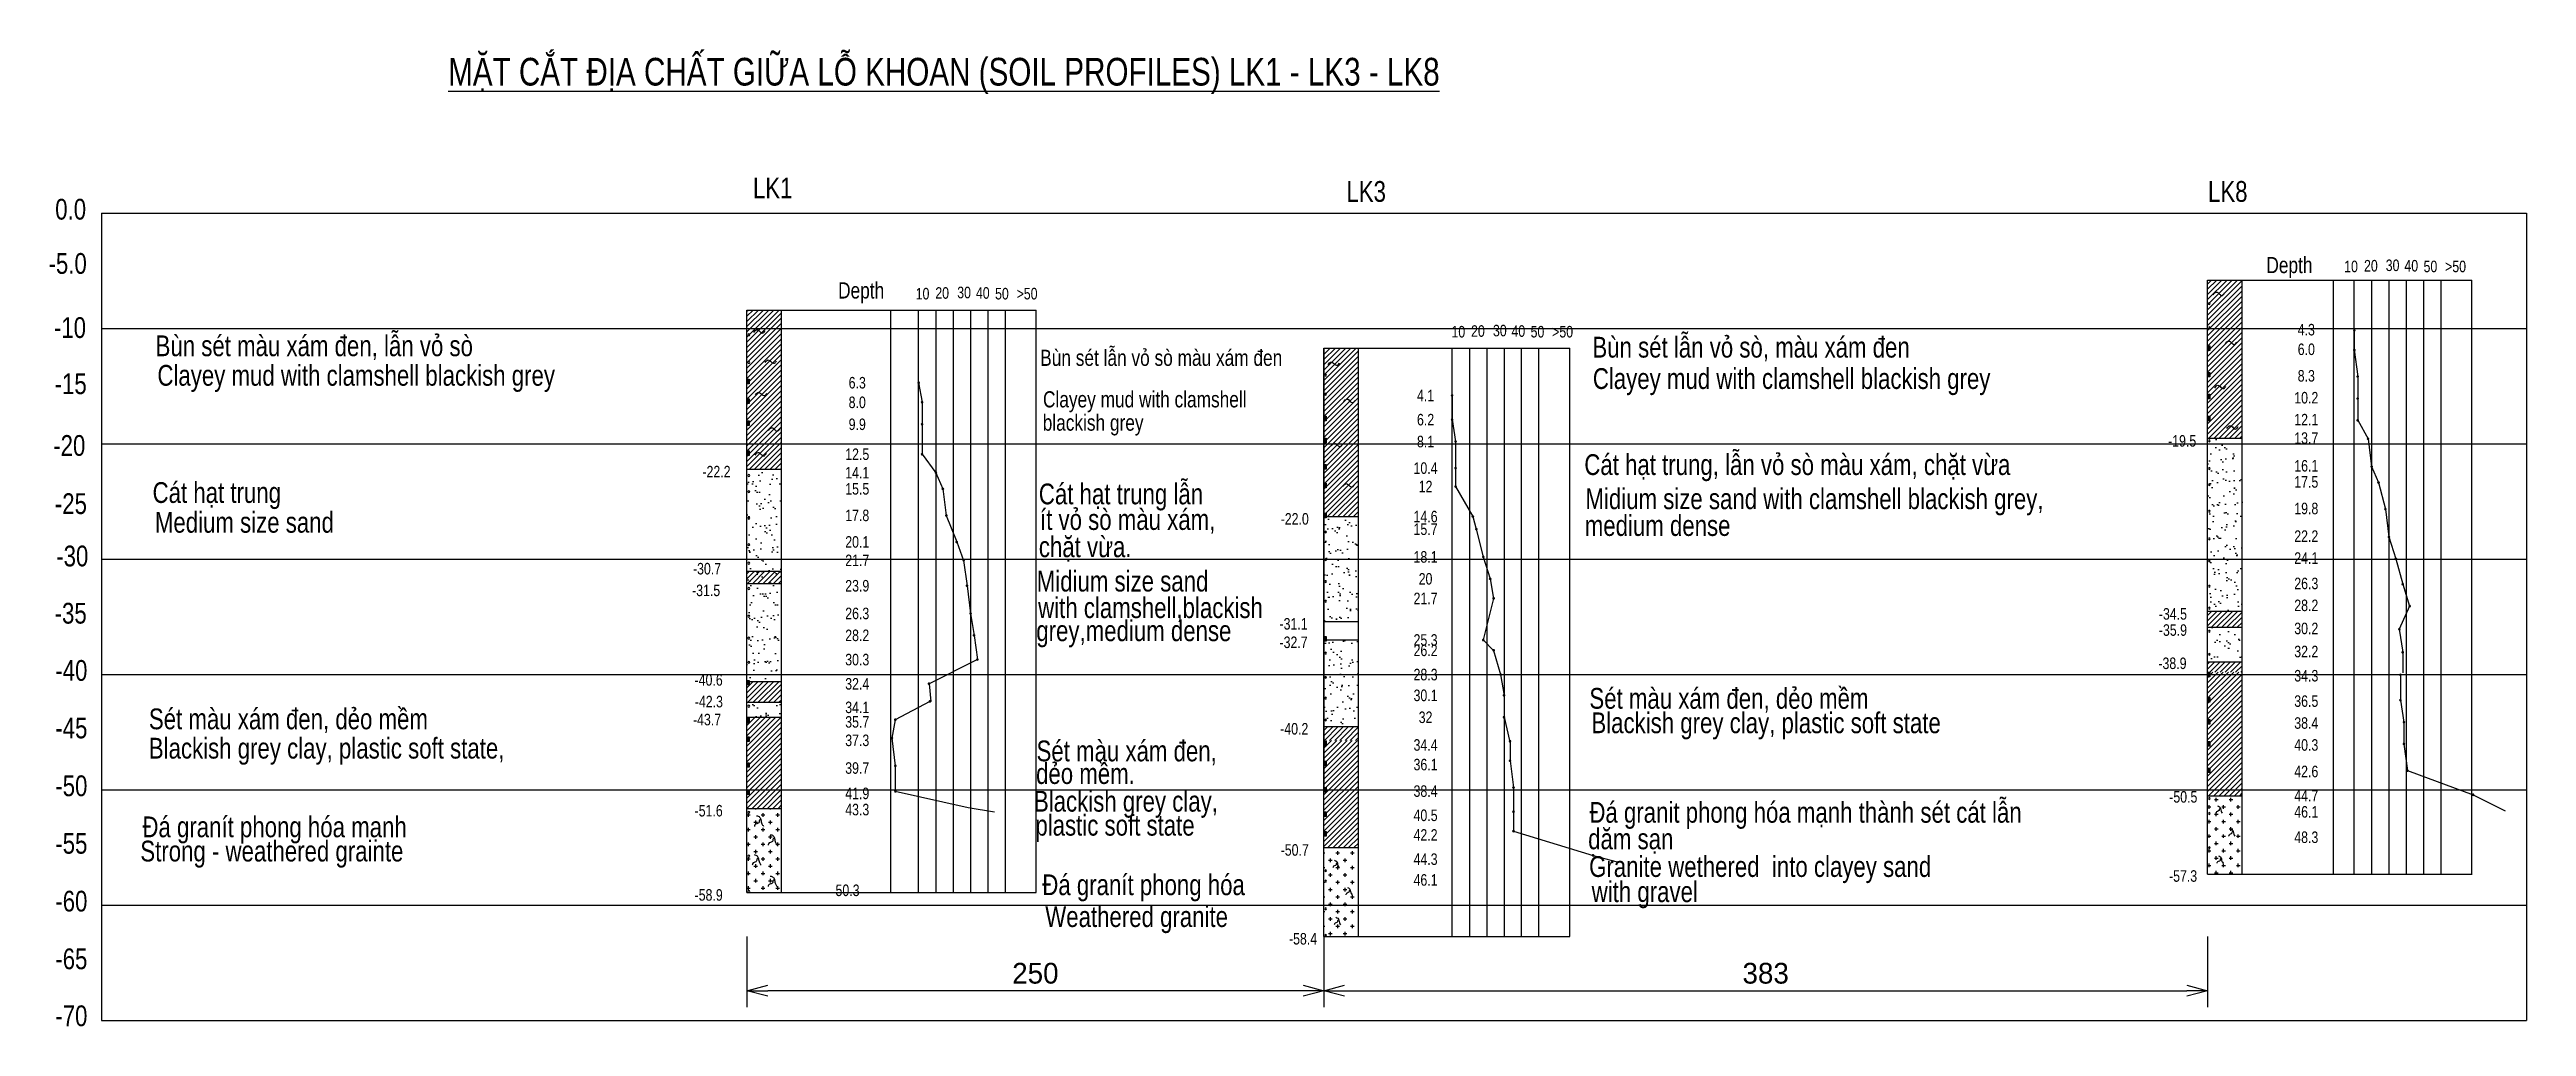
# Model space of a CAD drawing. Header units: millimetres. Extents: x -460 to 3871, y -2191 to 1614.
# Drawn here: x 399 to 1473, y -77 to 346 of the extents above; entities that cross this region are included whole.
import ezdxf
from ezdxf.enums import TextEntityAlignment as Align

# ---------------------------------------------------------------- set-up
doc = ezdxf.new("R2010")
doc.units = ezdxf.units.MM
for name, color, linetype in [('03_Dimension line', 4, 'Continuous'), ('ANN-SMTEXT', 4, 'Continuous'), ('HATCH', 8, 'Continuous'), ('Layer1', 7, 'Continuous'), ('Layer3', 7, 'Continuous'), ('Layer4', 7, 'Continuous'), ('Layer5', 7, 'Continuous'), ('LEGEND', 7, 'Continuous'), ('Lenses', 7, 'Continuous')]:
    doc.layers.add(name, color=color, linetype=linetype)
doc.layers.add('SPT Lines', color=7, linetype='Continuous', lineweight=30)
doc.styles.add('Kich Thuoc', font='vn_vni.shx')
doc.styles.add('vn_vni', font='vn_vni.shx', dxfattribs={"width": 0.8})
doc.dimstyles.new('D500', dxfattribs={"dimscale": 6, "dimtxt": 1.5, "dimasz": 1.5, "dimexe": 1.2, "dimexo": 0, "dimgap": 0.5, "dimtad": 1, "dimdec": 0, "dimzin": 0, "dimdsep": 46, "dimtxsty": 'Kich Thuoc', "dimblk": 'OPEN30', "dimcen": 0.09, "dimclrd": 256, "dimclre": 256, "dimclrt": 256, "dimadec": 0, "dimazin": 0, "dimtfac": 1, "dimtdec": 0, "dimtmove": 0, "dimatfit": 3, "dimldrblk": 'OPEN30', "dimfxl": 1, "dimtolj": 1, "dimtzin": 0, "dimarcsym": 0})
pattern_1 = [(45, (0, -6.5858), (-1.122532, 1.122532), [])]
pattern_2 = [(45, (650.715, 43.137), (-1.122532, 1.122532), [])]
pattern_3 = [(45, (80.1988, -6.5858), (-1.122532, 1.122532), [])]

msp = doc.modelspace()

# ---------------------------------------------------------------- texts
at = {"layer": 'ANN-SMTEXT', "color": 4, "style": 'vn_vni', "width": 0.8}
msp.add_text('%%UMAËT CAÉT ÑÒA CHAÁT GIÖÕA LOÃ KHOAN (SOIL PROFILES) LK1 - LK3 - LK8', height=12, dxfattribs=at).set_placement((572.2, 330.4))
at = {"layer": 'Layer1', "color": 4, "style": 'vn_vni', "width": 0.8}
for s, p in [('LK1', (704.3, 281.5)), ('LK3', (961.5, 280)), ('LK8', (1334.9, 280))]:
    msp.add_text(s, height=9, dxfattribs=at).set_placement(p)
at = {"layer": 'LEGEND', "color": 4, "style": 'vn_vni', "width": 0.8}
for s, height, p in [('0.0', 9, (408.6, 276.8)), ('-5.0', 9, (407.3, 253.3)), ('-10', 9, (408.3, 225.5)), ('-15', 9, (408.6, 201.1)), ('-20', 9, (408, 174.4)), ('-19.5', 5, (1323.7, 176.4)), ('-22.2', 5, (688.5, 163.1)), ('-25', 9, (408.7, 149.2)), ('-22.0', 5, (939.1, 142.6)), ('-30', 9, (409.3, 126.5)), ('-30.7', 5, (684.4, 121)), ('-31.5', 5, (684, 111.6)), ('-35', 9, (408.6, 101.7)), ('-31.1', 5, (938.6, 97.1)), ('-34.5', 5, (1319.7, 101.4)), ('-35.9', 5, (1319.7, 94.4)), ('-32.7', 5, (938.6, 89.1)), ('-40', 9, (408.9, 76.9)), ('-40.6', 5, (685.1, 72.8)), ('-38.9', 5, (1319.5, 80)), ('-42.3', 5, (685.2, 63.4)), ('-45', 9, (408.9, 51.9)), ('-43.7', 5, (684.4, 55.6)), ('-40.2', 5, (938.9, 51.6)), ('-50', 9, (408.9, 26.9)), ('-50.5', 5, (1324.2, 22.1)), ('-51.6', 5, (685.1, 16.1)), ('-55', 9, (408.9, 1.9)), ('-50.7', 5, (939.1, -0.9)), ('-57.3', 5, (1324.1, -12.2)), ('-60', 9, (408.9, -23.1)), ('-58.9', 5, (685.1, -20.4)), ('-58.4', 5, (942.7, -39.4)), ('-65', 9, (408.9, -48.1)), ('-70', 9, (408.9, -72.8))]:
    msp.add_text(s, height=height, dxfattribs=at).set_placement(p, align=Align.MIDDLE)
for s, height, p in [('Depth', 7, (1360.2, 249.1)), ('Depth', 7, (741.2, 238.1)), ('Buøn seùt maøu xaùm ñen, laãn voû soø', 9, (445.4, 213.1)), ('Buøn seùt laãn voû soø maøu xaùm ñen', 7, (828.8, 208.9)), ('Buøn seùt laãn voû soø, maøu xaùm ñen', 9, (1068.1, 212.5)), ('Clayey mud with clamshell blackish grey ', 9, (446.2, 200.3)), ('Clayey mud with clamshell blackish grey ', 9, (1068.3, 198.9)), ('Clayey mud with clamshell ', 7, (830, 190.9)), (' blackish grey ', 7, (827.8, 180.8)), ('Caùt haït trung, laãn voû soø maøu xaùm, chaët vöøa', 9, (1064.6, 161.6)), ('Caùt haït trung', 9, (444.1, 149.5)), ('Caùt haït trung laãn', 9, (828.2, 148.9)), ('Midium size sand with clamshell blackish grey,  ', 9, (1065.1, 146.8)), ('Medium size sand', 9, (445.1, 136.6)), ('ít voû soø maøu xaùm,', 9, (828.7, 137.8)), ('medium dense', 9, (1064.8, 135.2)), ('chaët vöøa.', 9, (828.2, 126)), ('Midium size sand  ', 9, (827.3, 111.1)), ('with clamshell,blackish ', 9, (827.9, 99.6)), ('grey,medium dense ', 9, (827.1, 89.6)), ('Seùt maøu xaùm ñen, deûo meàm', 9, (1066.8, 60.3)), ('Seùt maøu xaùm ñen, deûo meàm', 9, (442.5, 51.4)), (' Blackish grey clay, plastic soft state', 9, (1065, 49.7)), (' Blackish grey clay, plastic soft state,', 9, (439.8, 38.7)), ('Seùt maøu xaùm ñen,', 9, (827.2, 37.5)), ('deûo meàm.', 9, (827, 27.7)), (' Blackish grey clay,', 9, (823.4, 15.7)), ('Ñaù granit phong hoùa maïnh thaønh seùt caùt laãn', 9, (1066.8, 10.9)), ('Ñaù granít phong hoùa maïnh', 9, (439.7, 4.6)), ('plastic soft state', 9, (826.7, 5.3)), ('Strong - weathered grainte ', 9, (438.8, -5.9)), (' daêm saïn', 9, (1063.6, -0.6)), ('Granite wethered  into clayey sand ', 9, (1066.7, -12.6)), ('Ñaù granít phong hoùa ', 9, (829.7, -20.5)), ('with gravel', 9, (1067.8, -23.5)), (' Weathered granite ', 9, (828.3, -34.3))]:
    msp.add_text(s, height=height, dxfattribs=at).set_placement(p)
for s, p in [('10', (1396.9, 252)), ('20', (1405.5, 252.3)), ('30', (1414.9, 252.5)), ('40', (1423, 252.3)), ('50', (1431.3, 252)), ('>50', (1442.2, 252)), ('10', (777.8, 240.2)), ('20', (786.3, 240.5)), ('30', (795.8, 240.7)), ('40', (803.9, 240.5)), ('50', (812.2, 240.2)), ('>50', (823.1, 240.2)), ('10', (1010, 223.7)), ('20', (1018.5, 224)), ('30', (1028, 224.2)), ('40', (1036, 224)), ('50', (1044.3, 223.7)), ('>50', (1055.2, 223.7)), ('4.3', (1377.5, 224.6)), ('6.0', (1377.5, 216.1)), ('6.3', (749.5, 201.6)), ('8.3', (1377.5, 204.6)), ('8.0', (749.5, 193.1)), ('4.1', (995.8, 196.1)), ('10.2', (1377.5, 195.1)), ('9.9', (749.5, 183.6)), ('6.2', (995.8, 185.6)), ('12.1', (1377.5, 185.6)), ('12.5', (749.5, 170.6)), ('8.1', (995.8, 176.1)), ('13.7', (1377.5, 177.6)), ('14.1', (749.5, 162.6)), ('10.4', (995.8, 164.6)), ('16.1', (1377.5, 165.6)), ('17.5', (1377.5, 158.6)), ('15.5', (749.5, 155.6)), ('12', (995.8, 156.6)), ('17.8', (749.5, 144.1)), ('14.6', (995.8, 143.6)), ('15.7', (995.8, 138.1)), ('19.8', (1377.5, 147.1)), ('20.1', (749.5, 132.6)), ('22.2', (1377.5, 135.1)), ('21.7', (749.5, 124.6)), ('18.1', (995.8, 126.1)), ('20', (995.8, 116.6)), ('24.1', (1377.5, 125.6)), ('23.9', (749.5, 113.6)), ('21.7', (995.8, 108.1)), ('26.3', (1377.5, 114.6)), ('28.2', (1377.5, 105.1)), ('26.3', (749.5, 101.6)), ('30.2', (1377.5, 95.1)), ('28.2', (749.5, 92.1)), ('25.3', (995.8, 90.1)), ('26.2', (995.8, 85.6)), ('32.2', (1377.5, 85.1)), ('30.3', (749.5, 81.6)), ('28.3', (995.8, 75.1)), ('34.3', (1377.5, 74.6)), ('32.4', (749.5, 71.1)), ('30.1', (995.8, 66.1)), ('36.5', (1377.5, 63.6)), ('34.1', (749.5, 60.9)), ('35.7', (749.5, 54.6)), ('32', (995.8, 56.6)), ('38.4', (1377.5, 54.1)), ('37.3', (749.5, 46.6)), ('34.4', (995.8, 44.6)), ('40.3', (1377.5, 44.6)), ('39.7', (749.5, 34.6)), ('36.1', (995.8, 36.1)), ('42.6', (1377.5, 33.1)), ('41.9', (749.5, 23.6)), ('38.4', (995.8, 24.6)), ('44.7', (1377.5, 22.6)), ('43.3', (749.5, 16.6)), ('40.5', (995.8, 14.1)), ('46.1', (1377.5, 15.6)), ('42.2', (995.8, 5.6)), ('48.3', (1377.5, 4.6)), ('44.3', (995.8, -4.9)), ('50.3', (745.3, -18.4)), ('46.1', (995.8, -13.9))]:
    msp.add_text(s, height=5, dxfattribs=at).set_placement(p, align=Align.MIDDLE_CENTER)

# ---------------------------------------------------------------- blocks, each defined once
blk = doc.blocks.new('Mud')
at = {"layer": 'Layer1'}
blk.add_open_spline([(-2.5, -0.5), (-2.3, -0.2), (-2, 0.3), (-1.2, 0.8), (-0.4, 0.4), (0.1, -0.1), (0.7, -0.7), (1.5, -0.9), (2, -0.3), (2.3, 0.1), (2.4, 0.3)], degree=3, knots=[0, 0, 0, 0, 1.010535, 1.796684, 2.438777, 3.51977, 4.07449, 5.00931, 5.585625, 6.332998, 6.332998, 6.332998, 6.332998], dxfattribs=at)
blk = doc.blocks.new('WeaSym')
at = {"layer": 'Layer5'}
for points, knots in [([(0.3, 0.4), (0.2, 0.4), (0.1, 0.3), (-0.1, 0.2), (-0.3, -0.1), (-0.2, -0.6), (-1, -0.9), (-1.6, -1.2), (-1.6, -1.6), (-1.7, -1.7)], [0, 0, 0, 0, 0.248602, 0.391484, 0.732345, 1.135543, 1.988104, 2.650597, 3.069283, 3.069283, 3.069283, 3.069283]), ([(-1, 1.5), (-0.7, 1.4), (-0.1, 1.2), (0.4, 0.2), (0.4, -0.8), (0.9, -1.4), (1.1, -1.7)], [0, 0, 0, 0, 0.980013, 1.868212, 3.088691, 4.043605, 4.043605, 4.043605, 4.043605])]:
    blk.add_open_spline(points, degree=3, knots=knots, dxfattribs=at)
blk = doc.blocks.new('_Open30')
at = {"color": 0, "linetype": 'ByBlock', "lineweight": -2}
for p, q in [((-1, 0.27), (0, 0)), ((0, 0), (-1, -0.27)), ((0, 0), (-1, 0))]:
    blk.add_line(p, q, dxfattribs=at)
blk = doc.blocks.new('*D10')
at = {"layer": '03_Dimension line', "lineweight": -2, "transparency": 16777216}
for p, q in [((701.7, -38.4), (701.7, -69.1)), ((951.7, -38.4), (951.7, -69.1)), ((942.7, -61.9), (710.7, -61.9))]:
    blk.add_line(p, q, dxfattribs=at)
at = {"layer": 'DEFPOINTS', "color": 0, "transparency": 16777216}
for p in [(701.7, -38.4), (951.7, -38.4), (701.7, -61.9)]:
    blk.add_point(p, dxfattribs=at)
at = {"layer": '03_Dimension line', "lineweight": -2, "transparency": 16777216, "xscale": 9, "yscale": 9, "zscale": 9, "rotation": 180}
blk.add_blockref('_Open30', (701.7, -61.9), dxfattribs=at)
at = {"layer": '03_Dimension line', "lineweight": -2, "transparency": 16777216, "xscale": 9, "yscale": 9, "zscale": 9}
blk.add_blockref('_Open30', (951.7, -61.9), dxfattribs=at)
at = {"layer": '03_Dimension line', "transparency": 16777216, "insert": (826.7, -54.4), "char_height": 9, "attachment_point": 5, "style": 'Kich Thuoc'}
blk.add_mtext('\\A1;250', dxfattribs=at)
blk = doc.blocks.new('*D11')
at = {"layer": '03_Dimension line', "lineweight": -2, "transparency": 16777216}
for p, q in [((951.7, -38.4), (951.7, -69.1)), ((1334.7, -38.4), (1334.7, -69.1)), ((960.7, -61.9), (1325.7, -61.9))]:
    blk.add_line(p, q, dxfattribs=at)
at = {"layer": 'DEFPOINTS', "color": 0, "transparency": 16777216}
for p in [(951.7, -38.4), (1334.7, -38.4), (1334.7, -61.9)]:
    blk.add_point(p, dxfattribs=at)
at = {"layer": '03_Dimension line', "lineweight": -2, "transparency": 16777216, "xscale": 9, "yscale": 9, "zscale": 9, "rotation": 180}
blk.add_blockref('_Open30', (951.7, -61.9), dxfattribs=at)
at = {"layer": '03_Dimension line', "lineweight": -2, "transparency": 16777216, "xscale": 9, "yscale": 9, "zscale": 9}
blk.add_blockref('_Open30', (1334.7, -61.9), dxfattribs=at)
at = {"layer": '03_Dimension line', "transparency": 16777216, "insert": (1143.2, -54.4), "char_height": 9, "attachment_point": 5, "style": 'Kich Thuoc'}
blk.add_mtext('\\A1;383', dxfattribs=at)

# ---------------------------------------------------------------- dimensions: what is measured, and where the dimension line sits
at = {"layer": '03_Dimension line', "color": 4}
for base, p2, picture, middle in [((701.7, -61.9), (701.7, -38.4), '*D10', (826.7, -54.4)), ((1334.7, -61.9), (1334.7, -38.4), '*D11', (1143.2, -54.4))]:
    dim = msp.add_linear_dim(base=base, p1=(951.7, -38.4), p2=p2, dimstyle='D500', dxfattribs=at)
    dim.commit()
    dim.dimension.update_dxf_attribs({"geometry": picture, "text_midpoint": middle})

# ---------------------------------------------------------------- hatches: boundary and pattern name
at = {"layer": 'HATCH'}
h = msp.add_hatch(dxfattribs=at)
h.set_pattern_fill('ANSI31', color=256, scale=0.5, style=0)
h.set_pattern_definition(pattern_3)
h.paths.add_polyline_path([(1349.7, 246.1), (1334.7, 246.1), (1334.7, 224.6), (1349.7, 224.6)])
h.paths.add_polyline_path([(1349.7, 224.6), (1334.7, 224.6), (1334.7, 217.6), (1335.7, 217.6), (1335.7, 215.6), (1334.7, 215.6), (1334.7, 206.1), (1335.7, 206.1), (1335.7, 204.1), (1334.7, 204.1), (1334.7, 196.6), (1335.7, 196.6), (1335.7, 194.6), (1334.7, 194.6), (1334.7, 187.1), (1335.7, 187.1), (1335.7, 185.1), (1334.7, 185.1), (1334.7, 177.6), (1349.7, 177.6)])
h = msp.add_hatch(dxfattribs=at)
h.set_pattern_fill('ANSI31', color=256, scale=0.5, style=0)
h.set_pattern_definition(pattern_1)
h.paths.add_polyline_path([(716.7, 233.1), (701.7, 233.1), (701.7, 204.1), (716.7, 204.1)])
h.paths.add_polyline_path([(716.7, 204.1), (701.7, 204.1), (701.7, 203.1), (702.7, 203.1), (702.7, 201.1), (701.7, 201.1), (701.7, 194.6), (702.7, 194.6), (702.7, 192.6), (701.7, 192.6), (701.7, 185.1), (702.7, 185.1), (702.7, 183.1), (701.7, 183.1), (701.7, 172.1), (702.7, 172.1), (702.7, 170.1), (701.7, 170.1), (701.7, 164.1), (716.7, 164.1)])
h = msp.add_hatch(dxfattribs=at)
h.set_pattern_fill('ANSI31', color=256, scale=0.5, style=0)
h.set_pattern_definition(pattern_3)
h.paths.add_polyline_path([(966.7, 216.6), (951.7, 216.6), (951.7, 195.1), (966.7, 195.1)])
h.paths.add_polyline_path([(966.7, 195.1), (951.7, 195.1), (951.7, 187.1), (952.7, 187.1), (952.7, 185.1), (951.7, 185.1), (951.7, 177.6), (952.7, 177.6), (952.7, 175.6), (951.7, 175.6), (951.7, 166.1), (952.7, 166.1), (952.7, 164.1), (951.7, 164.1), (951.7, 158.1), (952.7, 158.1), (952.7, 156.1), (951.7, 156.1), (951.7, 145.1), (952.7, 145.1), (952.7, 143.6), (966.7, 143.6)])
h = msp.add_hatch(dxfattribs=at)
h.set_pattern_fill('ANSI31', color=256, scale=0.5, style=0)
h.set_pattern_definition(pattern_3)
h.paths.add_polyline_path([(1349.7, 102.6), (1334.7, 102.6), (1334.7, 95.6), (1349.7, 95.6)])
h = msp.add_hatch(dxfattribs=at)
h.set_pattern_fill('ANSI31', color=256, scale=0.5, style=0)
h.set_pattern_definition(pattern_3)
h.paths.add_polyline_path([(1349.7, 76.1), (1335.7, 76.1), (1335.7, 74.1), (1334.7, 74.1), (1334.7, 65.1), (1335.7, 65.1), (1335.7, 63.1), (1334.7, 63.1), (1334.7, 55.6), (1335.7, 55.6), (1335.7, 53.6), (1334.7, 53.6), (1334.7, 46.1), (1335.7, 46.1), (1335.7, 44.1), (1334.7, 44.1), (1334.7, 34.6), (1335.7, 34.6), (1335.7, 32.6), (1334.7, 32.6), (1334.7, 22.6), (1349.7, 22.6)])
h = msp.add_hatch(dxfattribs=at)
h.set_pattern_fill('ANSI31', color=256, scale=0.5, style=0)
h.set_pattern_definition(pattern_1)
h.paths.add_polyline_path([(716.7, 56.6), (701.7, 56.6), (701.7, 56.1), (702.7, 56.1), (702.7, 54.1), (701.7, 54.1), (701.7, 48.1), (702.7, 48.1), (702.7, 46.1), (701.7, 46.1), (701.7, 36.9), (702.7, 36.9), (702.7, 34.9), (701.7, 34.9), (701.7, 25.1), (702.7, 25.1), (702.7, 23.1), (701.7, 23.1), (701.7, 17.1), (716.7, 17.1)])
h = msp.add_hatch(dxfattribs=at)
h.set_pattern_fill('ANSI31', color=256, scale=0.5, style=0)
h.set_pattern_definition(pattern_3)
h.paths.add_polyline_path([(966.7, 46.6), (951.7, 46.6), (951.7, 46.1), (952.7, 46.1), (952.7, 44.1), (951.7, 44.1), (951.7, 37.6), (952.7, 37.6), (952.7, 35.6), (951.7, 35.6), (951.7, 26.1), (952.7, 26.1), (952.7, 24.1), (951.7, 24.1), (951.7, 15.6), (952.7, 15.6), (952.7, 13.6), (951.7, 13.6), (951.7, 7.1), (952.7, 7.1), (952.7, 5.1), (951.7, 5.1), (951.7, 0.1), (966.7, 0.1)])
at = {"layer": 'Layer3'}
h = msp.add_hatch(dxfattribs=at)
h.set_pattern_fill('AR-SAND', color=256, scale=0.15, style=0)
h.set_pattern_definition([(37.5, (-186.285, 56.137), (-0.240005, 7.341199), [0, -5.7912, 0, -6.477, 0, -6.19125]), (7.5, (-186.285, 56.137), (6.74285, 10.752377), [0, -3.1242, 0, -5.2197, 0, -2.00025]), (327.5, (-190.971, 56.137), (11.864886, 0.021558), [0, -1.905, 0, -6.858, 0, -8.9535]), (317.5, (-190.971, 56.137), (11.45335, 3.34394), [0, -0.9525, 0, -4.4958, 0, -5.1435])])
h.paths.add_polyline_path([(1349.7, 177.6), (1334.7, 177.6), (1334.7, 102.6), (1349.7, 102.6)])
h.paths.add_polyline_path([(1349.7, 95.6), (1334.7, 95.6), (1334.7, 80.6), (1349.7, 80.6)])
h = msp.add_hatch(dxfattribs=at)
h.set_pattern_fill('AR-SAND', color=256, scale=0.15, style=0)
h.set_pattern_definition([(37.5, (650.715, 43.137), (-0.24, 7.3412), [0, -5.7912, 0, -6.477, 0, -6.19125]), (7.5, (650.715, 43.137), (6.74285, 10.7524), [0, -3.1242, 0, -5.2197, 0, -2.00025]), (327.5, (646.029, 43.137), (11.8649, 0.02156), [0, -1.905, 0, -6.858, 0, -8.9535]), (317.5, (646.029, 43.137), (11.45335, 3.34394), [0, -0.9525, 0, -4.4958, 0, -5.1435])])
h.paths.add_polyline_path([(716.7, 164.1), (701.7, 164.1), (701.7, 72.6), (702.7, 72.6), (702.7, 72.1), (716.7, 72.1)])
h = msp.add_hatch(dxfattribs=at)
h.set_pattern_fill('AR-SAND', color=256, scale=0.15, style=0)
h.set_pattern_definition([(37.5, (480.715, 26.637), (-0.240005, 7.3412), [0, -5.7912, 0, -6.477, 0, -6.19125]), (7.5, (480.715, 26.637), (6.74285, 10.75238), [0, -3.1242, 0, -5.2197, 0, -2.00025]), (327.5, (476.029, 26.637), (11.864886, 0.02156), [0, -1.905, 0, -6.858, 0, -8.9535]), (317.5, (476.029, 26.637), (11.45335, 3.34394), [0, -0.9525, 0, -4.4958, 0, -5.1435])])
h.paths.add_polyline_path([(966.7, 143.6), (952.7, 143.6), (952.7, 143.1), (951.7, 143.1), (951.7, 98.1), (966.7, 98.1)])
h.paths.add_polyline_path([(966.7, 90.1), (952.7, 90.1), (952.7, 89.6), (951.7, 89.6), (951.7, 52.6), (966.7, 52.6)])
h = msp.add_hatch(dxfattribs=at)
h.set_pattern_fill('AR-SAND', color=256, scale=0.15, style=0)
h.set_pattern_definition([(37.5, (650.715, -423.863), (-0.240005, 7.3412), [0, -5.7912, 0, -6.477, 0, -6.19125]), (7.5, (650.715, -423.863), (6.74285, 10.75238), [0, -3.1242, 0, -5.2197, 0, -2.00025]), (327.5, (646.029, -423.863), (11.864886, 0.02156), [0, -1.905, 0, -6.858, 0, -8.9535]), (317.5, (646.029, -423.863), (11.45335, 3.34394), [0, -0.9525, 0, -4.4958, 0, -5.1435])])
h.paths.add_polyline_path([(716.7, 63.1), (701.7, 63.1), (701.7, 56.6), (716.7, 56.6)])
at = {"layer": 'Layer4'}
h = msp.add_hatch(dxfattribs=at)
h.set_pattern_fill('ANSI31', color=256, scale=0.5, style=0)
h.set_pattern_definition([(45, (-186.285, 56.137), (-1.122532, 1.122532), [])])
h.paths.add_polyline_path([(1349.7, 80.6), (1334.7, 80.6), (1334.7, 76.1), (1349.7, 76.1)])
h = msp.add_hatch(dxfattribs=at)
h.set_pattern_fill('ANSI31', color=256, scale=0.5, style=0)
h.set_pattern_definition([(45, (480.715, 26.637), (-1.122532, 1.122532), [])])
h.paths.add_polyline_path([(966.7, 52.6), (951.7, 52.6), (951.7, 46.6), (966.7, 46.6)])
at = {"layer": 'Layer5'}
h = msp.add_hatch(dxfattribs=at)
h.set_pattern_fill('CROSS', color=256, scale=0.5, style=0)
h.set_pattern_definition([(0, (-186.285, -410.863), (3.175, 3.175), [1.5875, -4.7625]), (90, (-185.4912, -411.6568), (-3.175, 3.175), [1.5875, -4.7625])])
h.paths.add_polyline_path([(1349.7, 22.6), (1334.7, 22.6), (1334.7, -11.4), (1349.7, -11.4)])
h = msp.add_hatch(dxfattribs=at)
h.set_pattern_fill('CROSS', color=256, scale=0.5, style=0)
h.set_pattern_definition([(0, (650.715, -423.863), (3.175, 3.175), [1.5875, -4.7625]), (90, (651.5088, -424.6568), (-3.175, 3.175), [1.5875, -4.7625])])
h.paths.add_polyline_path([(716.7, 17.1), (701.7, 17.1), (701.7, -19.4), (716.7, -19.4)])
h = msp.add_hatch(dxfattribs=at)
h.set_pattern_fill('CROSS', color=256, scale=0.5, style=0)
h.set_pattern_definition([(0, (480.715, -440.363), (3.175, 3.175), [1.5875, -4.7625]), (90, (481.5088, -441.1568), (-3.175, 3.175), [1.5875, -4.7625])])
h.paths.add_polyline_path([(966.7, 0.1), (951.7, 0.1), (951.7, -38.4), (966.7, -38.4)])
at = {"layer": 'Lenses'}
h = msp.add_hatch(dxfattribs=at)
h.set_pattern_fill('ANSI31', color=256, scale=0.5, style=0)
h.set_pattern_definition(pattern_2)
h.paths.add_polyline_path([(716.7, 119.9), (701.7, 119.9), (701.7, 114.6), (716.7, 114.6)])
h = msp.add_hatch(dxfattribs=at)
h.set_pattern_fill('ANSI31', color=256, scale=0.5, style=0)
h.set_pattern_definition(pattern_2)
h.paths.add_polyline_path([(716.7, 72.1), (702.7, 72.1), (702.7, 70.6), (701.7, 70.6), (701.7, 63.1), (716.7, 63.1)])

# ---------------------------------------------------------------- linework, layer by layer
at = {"color": 5}
msp.add_line((1472.9, 275.1), (1472.9, -74.9), dxfattribs=at)
for p, q in [((1334.7, 168.1), (1334.7, 246.1)), ((1334.7, 167.6), (1334.7, 246.1)), ((1334.7, 76.1), (1334.7, 246.1)), ((1349.7, 76.1), (1349.7, 246.1)), ((1389.3, 75.8), (1389.3, 245.8)), ((1389.3, 75.8), (1389.3, 245.8)), ((1398.3, 75.8), (1398.3, 245.8)), ((1405.8, 245.8), (1405.8, 75.8)), ((1413.3, 245.8), (1413.3, 75.8)), ((1420.8, 245.8), (1420.8, 75.8)), ((1428.3, 245.8), (1428.3, 75.8)), ((1435.8, 245.8), (1435.8, 75.8)), ((1449.3, 60.8), (1449.3, 246.1)), ((701.7, 63.1), (701.7, 233.1)), ((701.7, 63.1), (701.7, 233.1)), ((716.7, 63.1), (716.7, 233.1)), ((764, 63.1), (764, 233.1)), ((776.1, 63.1), (776.1, 233.1)), ((783.6, 233.1), (783.6, 63.1)), ((791.1, 233.1), (791.1, 63.1)), ((798.6, 233.1), (798.6, 63.1)), ((806.1, 233.1), (806.1, 63.1)), ((813.6, 233.1), (813.6, 63.1)), ((827.1, 63.1), (827.1, 233.1)), ((951.7, 46.6), (951.7, 216.6)), ((951.7, 216.6), (1058.3, 216.6)), ((966.7, 46.6), (966.7, 216.6)), ((1007.3, 46.6), (1007.3, 216.6)), ((1007.3, 46.6), (1007.3, 216.6)), ((1014.8, 216.6), (1014.8, 46.6)), ((1022.3, 216.6), (1022.3, 46.6)), ((1029.8, 216.6), (1029.8, 46.6)), ((1037.3, 216.6), (1037.3, 46.6)), ((1044.8, 216.6), (1044.8, 46.6)), ((1058.3, 46.6), (1058.3, 216.6)), ((1334.7, -11.4), (1334.7, 76.1)), ((1349.7, -11.4), (1349.7, 76.1)), ((1389.3, -11.7), (1389.3, 75.8)), ((1389.3, -11.7), (1389.3, 75.8)), ((1398.3, -11.7), (1398.3, 75.8)), ((1405.8, 75.8), (1405.8, -11.7)), ((1413.3, 75.8), (1413.3, -11.7)), ((1420.8, 75.8), (1420.8, -11.7)), ((1428.3, 75.8), (1428.3, -11.7)), ((1435.8, 75.8), (1435.8, -11.7)), ((1449.3, -11.7), (1449.3, 75.8)), ((701.7, -19.4), (701.7, 63.1)), ((716.7, -19.4), (716.7, 63.1)), ((764, -19.4), (764, 63.1)), ((776.1, -19.4), (776.1, 63.1)), ((783.6, 63.1), (783.6, -19.4)), ((791.1, 63.1), (791.1, -19.4)), ((798.6, 63.1), (798.6, -19.4)), ((806.1, 63.1), (806.1, -19.4)), ((813.6, 63.1), (813.6, -19.4)), ((827.1, -19.4), (827.1, 63.1)), ((951.7, -38.4), (951.7, 46.6)), ((966.7, -38.4), (966.7, 46.6)), ((1007.3, -38.4), (1007.3, 46.6)), ((1007.3, -38.4), (1007.3, 46.6)), ((1014.8, 46.6), (1014.8, -38.4)), ((1022.3, 46.6), (1022.3, -38.4)), ((1029.8, 46.6), (1029.8, -38.4)), ((1037.3, 46.6), (1037.3, -38.4)), ((1044.8, 46.6), (1044.8, -38.4)), ((1058.3, -38.4), (1058.3, 46.6))]:
    msp.add_line(p, q)
for points in [[(421.9, 275.1), (1472.9, 275.1)], [(421.9, 225.1), (1472.9, 225.1)], [(421.9, 175.1), (1472.9, 175.1)], [(421.9, 125.1), (1472.9, 125.1)], [(421.9, 75.1), (1472.9, 75.1)], [(421.9, 25.1), (1472.9, 25.1)], [(421.9, -24.9), (1472.9, -24.9)], [(421.9, -74.9), (1472.9, -74.9)]]:
    msp.add_lwpolyline(points, dxfattribs=at)
for points in [[(1334.7, 246.1), (1449.3, 246.1)], [(701.7, 233.1), (827.1, 233.1)]]:
    msp.add_lwpolyline(points)
for points in [[(1334.7, 215.6), (1334.7, 217.6), (1335.7, 217.6), (1335.7, 215.6)], [(1334.7, 204.1), (1334.7, 206.1), (1335.7, 206.1), (1335.7, 204.1)], [(701.7, 201.1), (701.7, 203.1), (702.7, 203.1), (702.7, 201.1)], [(701.7, 192.6), (701.7, 194.6), (702.7, 194.6), (702.7, 192.6)], [(1334.7, 194.6), (1334.7, 196.6), (1335.7, 196.6), (1335.7, 194.6)], [(701.7, 183.1), (701.7, 185.1), (702.7, 185.1), (702.7, 183.1)], [(951.7, 185.1), (951.7, 187.1), (952.7, 187.1), (952.7, 185.1)], [(1334.7, 185.1), (1334.7, 187.1), (1335.7, 187.1), (1335.7, 185.1)], [(701.7, 170.1), (701.7, 172.1), (702.7, 172.1), (702.7, 170.1)], [(951.7, 175.6), (951.7, 177.6), (952.7, 177.6), (952.7, 175.6)], [(951.7, 164.1), (951.7, 166.1), (952.7, 166.1), (952.7, 164.1)], [(951.7, 156.1), (951.7, 158.1), (952.7, 158.1), (952.7, 156.1)], [(951.7, 143.1), (951.7, 145.1), (952.7, 145.1), (952.7, 143.1)], [(951.7, 89.6), (951.7, 91.6), (952.7, 91.6), (952.7, 89.6)], [(1334.7, 74.1), (1334.7, 76.1), (1335.7, 76.1), (1335.7, 74.1)], [(701.7, 70.6), (701.7, 72.6), (702.7, 72.6), (702.7, 70.6)], [(1334.7, 63.1), (1334.7, 65.1), (1335.7, 65.1), (1335.7, 63.1)], [(701.7, 54.1), (701.7, 56.1), (702.7, 56.1), (702.7, 54.1)], [(1334.7, 53.6), (1334.7, 55.6), (1335.7, 55.6), (1335.7, 53.6)], [(701.7, 46.1), (701.7, 48.1), (702.7, 48.1), (702.7, 46.1)], [(951.7, 44.1), (951.7, 46.1), (952.7, 46.1), (952.7, 44.1)], [(1334.7, 44.1), (1334.7, 46.1), (1335.7, 46.1), (1335.7, 44.1)], [(701.7, 34.9), (701.7, 36.9), (702.7, 36.9), (702.7, 34.9)], [(951.7, 35.6), (951.7, 37.6), (952.7, 37.6), (952.7, 35.6)], [(1334.7, 32.6), (1334.7, 34.6), (1335.7, 34.6), (1335.7, 32.6)], [(701.7, 23.1), (701.7, 25.1), (702.7, 25.1), (702.7, 23.1)], [(951.7, 24.1), (951.7, 26.1), (952.7, 26.1), (952.7, 24.1)], [(951.7, 13.6), (951.7, 15.6), (952.7, 15.6), (952.7, 13.6)], [(951.7, 5.1), (951.7, 7.1), (952.7, 7.1), (952.7, 5.1)]]:
    msp.add_lwpolyline(points, close=True)
for points in [[(1334.7, 217.6), (1335.7, 217.6), (1334.7, 215.6), (1335.7, 215.6)], [(1334.7, 206.1), (1335.7, 206.1), (1334.7, 204.1), (1335.7, 204.1)], [(701.7, 203.1), (702.7, 203.1), (701.7, 201.1), (702.7, 201.1)], [(701.7, 194.6), (702.7, 194.6), (701.7, 192.6), (702.7, 192.6)], [(1334.7, 196.6), (1335.7, 196.6), (1334.7, 194.6), (1335.7, 194.6)], [(701.7, 185.1), (702.7, 185.1), (701.7, 183.1), (702.7, 183.1)], [(951.7, 187.1), (952.7, 187.1), (951.7, 185.1), (952.7, 185.1)], [(1334.7, 187.1), (1335.7, 187.1), (1334.7, 185.1), (1335.7, 185.1)], [(701.7, 172.1), (702.7, 172.1), (701.7, 170.1), (702.7, 170.1)], [(951.7, 177.6), (952.7, 177.6), (951.7, 175.6), (952.7, 175.6)], [(951.7, 166.1), (952.7, 166.1), (951.7, 164.1), (952.7, 164.1)], [(951.7, 158.1), (952.7, 158.1), (951.7, 156.1), (952.7, 156.1)], [(951.7, 145.1), (952.7, 145.1), (951.7, 143.1), (952.7, 143.1)], [(951.7, 91.6), (952.7, 91.6), (951.7, 89.6), (952.7, 89.6)], [(1334.7, 76.1), (1335.7, 76.1), (1334.7, 74.1), (1335.7, 74.1)], [(701.7, 72.6), (702.7, 72.6), (701.7, 70.6), (702.7, 70.6)], [(1334.7, 65.1), (1335.7, 65.1), (1334.7, 63.1), (1335.7, 63.1)], [(701.7, 56.1), (702.7, 56.1), (701.7, 54.1), (702.7, 54.1)], [(1334.7, 55.6), (1335.7, 55.6), (1334.7, 53.6), (1335.7, 53.6)], [(701.7, 48.1), (702.7, 48.1), (701.7, 46.1), (702.7, 46.1)], [(951.7, 46.1), (952.7, 46.1), (951.7, 44.1), (952.7, 44.1)], [(1334.7, 46.1), (1335.7, 46.1), (1334.7, 44.1), (1335.7, 44.1)], [(701.7, 36.9), (702.7, 36.9), (701.7, 34.9), (702.7, 34.9)], [(951.7, 37.6), (952.7, 37.6), (951.7, 35.6), (952.7, 35.6)], [(1334.7, 34.6), (1335.7, 34.6), (1334.7, 32.6), (1335.7, 32.6)], [(701.7, 25.1), (702.7, 25.1), (701.7, 23.1), (702.7, 23.1)], [(951.7, 26.1), (952.7, 26.1), (951.7, 24.1), (952.7, 24.1)], [(951.7, 15.6), (952.7, 15.6), (951.7, 13.6), (952.7, 13.6)], [(951.7, 7.1), (952.7, 7.1), (951.7, 5.1), (952.7, 5.1)]]:
    msp.add_solid(points)
at = {"layer": 'Layer1'}
for p, q in [((421.9, 275.1), (421.9, -74.9)), ((951.7, 216.6), (951.7, 25.1)), ((951.7, 216.6), (951.7, 25.1))]:
    msp.add_line(p, q, dxfattribs=at)
at = {"layer": 'Layer5'}
for points, knots in [([(707.8, 12.3), (707.7, 12.3), (707.5, 12.2), (707.2, 12.1), (706.9, 11.7), (707.1, 10.8), (706, 10.5), (705.1, 10.1), (705, 9.5), (705, 9.3)], [0, 0, 0, 0, 0.355146, 0.559263, 1.046208, 1.622204, 2.840149, 3.786568, 4.38469, 4.38469, 4.38469, 4.38469]), ([(705.9, 13.9), (706.4, 13.8), (707.3, 13.5), (707.9, 12), (707.9, 10.5), (708.6, 9.7), (708.9, 9.4)], [0, 0, 0, 0, 1.400018, 2.668874, 4.412416, 5.776578, 5.776578, 5.776578, 5.776578]), ([(713.7, 4.2), (713.6, 4.2), (713.4, 4.1), (713.1, 4), (712.8, 3.6), (713, 2.7), (711.9, 2.4), (711, 2), (710.9, 1.4), (710.9, 1.2)], [0, 0, 0, 0, 0.355146, 0.559263, 1.046208, 1.622204, 2.840149, 3.786568, 4.38469, 4.38469, 4.38469, 4.38469]), ([(711.8, 5.8), (712.3, 5.7), (713.2, 5.4), (713.8, 3.9), (713.8, 2.4), (714.5, 1.6), (714.8, 1.2)], [0, 0, 0, 0, 1.400018, 2.668874, 4.412416, 5.776578, 5.776578, 5.776578, 5.776578]), ([(706.7, -4.5), (706.6, -4.5), (706.5, -4.6), (706.1, -4.7), (705.9, -5.1), (706, -6), (704.9, -6.3), (704.1, -6.7), (704, -7.3), (704, -7.5)], [0, 0, 0, 0, 0.355146, 0.559263, 1.046208, 1.622204, 2.840149, 3.786568, 4.38469, 4.38469, 4.38469, 4.38469]), ([(704.8, -2.9), (705.3, -3), (706.2, -3.3), (706.8, -4.8), (706.9, -6.3), (707.5, -7.1), (707.8, -7.5)], [0, 0, 0, 0, 1.400018, 2.668874, 4.412416, 5.776578, 5.776578, 5.776578, 5.776578]), ([(713.7, -13.8), (713.6, -13.8), (713.4, -13.9), (713.1, -14), (712.8, -14.4), (713, -15.3), (711.9, -15.6), (711, -16), (710.9, -16.6), (710.9, -16.8)], [0, 0, 0, 0, 0.355146, 0.559263, 1.046208, 1.622204, 2.840149, 3.786568, 4.38469, 4.38469, 4.38469, 4.38469]), ([(711.8, -12.2), (712.3, -12.3), (713.2, -12.6), (713.8, -14.1), (713.8, -15.6), (714.5, -16.4), (714.8, -16.7)], [0, 0, 0, 0, 1.400018, 2.668874, 4.412416, 5.776578, 5.776578, 5.776578, 5.776578])]:
    msp.add_open_spline(points, degree=3, knots=knots, dxfattribs=at)
at = {"layer": 'LEGEND'}
for p, q in [((1334.7, 177.6), (1349.7, 177.6)), ((701.7, 164.1), (716.7, 164.1)), ((951.7, 143.6), (966.7, 143.6)), ((701.7, 119.9), (716.7, 119.9)), ((701.7, 114.6), (716.7, 114.6)), ((951.7, 98.1), (966.7, 98.1)), ((1334.7, 102.6), (1349.7, 102.6)), ((951.7, 90.1), (966.7, 90.1)), ((1334.7, 95.6), (1349.7, 95.6)), ((1334.7, 80.6), (1349.7, 80.6)), ((701.7, 72.1), (716.7, 72.1)), ((701.7, 63.2), (716.7, 63.2)), ((701.7, 56.6), (716.7, 56.6)), ((951.7, 52.6), (966.7, 52.6)), ((1334.7, 22.6), (1349.7, 22.6)), ((701.7, 17.1), (716.7, 17.1)), ((951.7, 0.1), (966.7, 0.1)), ((701.7, -19.4), (716.7, -19.4)), ((701.7, -19.4), (827.1, -19.4)), ((1334.7, -11.4), (1449.3, -11.4)), ((1334.7, -11.4), (1349.7, -11.4)), ((951.7, -38.4), (966.7, -38.4)), ((966.7, -38.4), (1058.3, -38.4))]:
    msp.add_line(p, q, dxfattribs=at)
for centre, start, end in [((1335.5, 235.9), 0, 180), ((1335.5, 235.9), 180, 0), ((1335.5, 225.4), 0, 180), ((702.5, 222.4), 0, 180), ((702.5, 222.4), 180, 0), ((1335.5, 225.4), 180, 0), ((702.5, 210.4), 0, 180), ((702.5, 210.4), 180, 0), ((952.5, 204.9), 0, 180), ((952.5, 204.9), 180, 0), ((952.5, 196.6), 0, 180), ((952.5, 196.6), 180, 0), ((1335.5, 176.4), 0, 180), ((1335.5, 176.4), 180, 0), ((702.5, 161.4), 0, 180), ((702.5, 161.4), 180, 0), ((1335.5, 164.4), 0, 180), ((1335.5, 164.4), 180, 0), ((702.5, 154.4), 0, 180), ((702.5, 154.4), 180, 0), ((1335.5, 157.4), 0, 180), ((1335.5, 157.4), 180, 0), ((702.5, 142.9), 0, 180), ((702.5, 142.9), 180, 0), ((1335.5, 145.9), 0, 180), ((1335.5, 145.9), 180, 0), ((702.5, 131.4), 0, 180), ((702.5, 131.4), 180, 0), ((952.5, 136.9), 0, 180), ((952.5, 136.9), 180, 0), ((1335.5, 133.9), 0, 180), ((1335.5, 133.9), 180, 0), ((702.5, 123.4), 0, 180), ((702.5, 123.4), 180, 0), ((952.5, 124.9), 0, 180), ((952.5, 124.9), 180, 0), ((1335.5, 124.4), 0, 180), ((1335.5, 124.4), 180, 0), ((702.5, 112.4), 0, 180), ((702.5, 112.4), 180, 0), ((952.5, 115.4), 0, 180), ((952.5, 115.4), 180, 0), ((1335.5, 113.4), 0, 180), ((1335.5, 113.4), 180, 0), ((702.5, 100.4), 0, 180), ((702.5, 100.4), 180, 0), ((952.5, 106.9), 0, 180), ((952.5, 106.9), 180, 0), ((1335.5, 103.9), 0, 180), ((1335.5, 103.9), 180, 0), ((702.5, 90.9), 0, 180), ((702.5, 90.9), 180, 0), ((1335.5, 93.9), 0, 180), ((1335.5, 93.9), 180, 0), ((702.5, 80.4), 0, 180), ((702.5, 80.4), 180, 0), ((952.5, 84.4), 0, 180), ((952.5, 84.4), 180, 0), ((1335.5, 83.9), 0, 180), ((1335.5, 83.9), 180, 0), ((952.5, 73.9), 0, 180), ((952.5, 73.9), 180, 0), ((952.5, 64.9), 0, 180), ((952.5, 64.9), 180, 0), ((702.5, 61.4), 0, 180), ((702.5, 61.4), 180, 0), ((952.5, 55.4), 0, 180), ((952.5, 55.4), 180, 0), ((1335.5, 21.4), 0, 180), ((702.5, 15.4), 0, 180), ((702.5, 15.4), 180, 0), ((1335.5, 21.4), 180, 0), ((1335.5, 14.9), 0, 180), ((1335.5, 14.9), 180, 0), ((1335.5, 0.1), 0, 180), ((1335.5, 0.1), 180, 0), ((702.5, -3.6), 0, 180), ((702.5, -3.6), 180, 0), ((952.5, -9.9), 0, 180), ((952.5, -9.9), 180, 0), ((702.5, -18.9), 0, 180), ((702.5, -18.9), 180, 0), ((952.5, -14.4), 0, 180), ((952.5, -14.4), 180, 0), ((952.5, -26.4), 0, 180), ((952.5, -26.4), 180, 0), ((952.5, -37.9), 0, 180), ((952.5, -37.9), 180, 0)]:
    msp.add_arc(centre, 0.375, start, end, dxfattribs=at)
at = {"layer": 'LEGEND', "color": 1}
for centre, major_axis, start_param, end_param in [((1398.3, 224.3), (-0.375, 0), 3.141593, 6.283185), ((1398.3, 224.3), (-0.375, 0), 0, 3.141593), ((1398.3, 215.8), (-0.375, 0), 3.141593, 6.283185), ((1398.3, 215.8), (-0.375, 0), 0, 3.141593), ((1399.8, 204.3), (-0.375, 0), 3.141593, 6.283185), ((1399.8, 204.3), (-0.375, 0), 0, 3.141593), ((776.1, 201.6), (-0.375, 0), 3.141593, 6.283185), ((776.1, 201.6), (-0.375, 0), 0, 3.141593), ((777.6, 193.1), (-0.375, 0), 3.141593, 6.283185), ((1007.3, 196.1), (0.375, 0), 0, 3.141593), ((1007.3, 196.1), (0.375, 0), 3.141593, 6.283185), ((1399.8, 194.8), (-0.375, 0), 3.141593, 6.283185), ((1399.8, 194.8), (-0.375, 0), 0, 3.141593), ((777.6, 193.1), (-0.375, 0), 0, 3.141593), ((777.6, 183.6), (-0.375, 0), 3.141593, 6.283185), ((777.6, 183.6), (-0.375, 0), 0, 3.141593), ((1007.3, 185.6), (0.375, 0), 0, 3.141593), ((1007.3, 185.6), (0.375, 0), 3.141593, 6.283185), ((1399.8, 185.3), (-0.375, 0), 3.141593, 6.283185), ((1399.8, 185.3), (-0.375, 0), 0, 3.141593), ((1008.8, 176.1), (0.375, 0), 0, 3.141593), ((1008.8, 176.1), (0.375, 0), 3.141593, 6.283185), ((1404.3, 177.3), (-0.375, 0), 3.141593, 6.283185), ((1404.3, 177.3), (-0.375, 0), 0, 3.141593), ((777.6, 170.6), (-0.375, 0), 3.141593, 6.283185), ((777.6, 170.6), (-0.375, 0), 0, 3.141593), ((783.6, 162.6), (-0.375, 0), 3.141593, 6.283185), ((783.6, 162.6), (-0.375, 0), 0, 3.141593), ((1008.8, 164.6), (0.375, 0), 0, 3.141593), ((1008.8, 164.6), (0.375, 0), 3.141593, 6.283185), ((1405.8, 165.3), (-0.375, 0), 3.141593, 6.283185), ((1405.8, 165.3), (-0.375, 0), 0, 3.141593), ((786.6, 155.6), (-0.375, 0), 3.141593, 6.283185), ((786.6, 155.6), (-0.375, 0), 0, 3.141593), ((1008.8, 156.6), (0.375, 0), 0, 3.141593), ((1008.8, 156.6), (0.375, 0), 3.141593, 6.283185), ((1408.8, 158.3), (-0.375, 0), 3.141593, 6.283185), ((1408.8, 158.3), (-0.375, 0), 0, 3.141593), ((788.1, 144.1), (-0.375, 0), 3.141593, 6.283185), ((788.1, 144.1), (-0.375, 0), 0, 3.141593), ((1016.3, 143.6), (0.375, 0), 0, 3.141593), ((1016.3, 143.6), (0.375, 0), 3.141593, 6.283185), ((1411.8, 146.8), (-0.375, 0), 3.141593, 6.283185), ((1411.8, 146.8), (-0.375, 0), 0, 3.141593), ((792.6, 132.6), (-0.375, 0), 3.141593, 6.283185), ((792.6, 132.6), (-0.375, 0), 0, 3.141593), ((1017.8, 138.1), (0.375, 0), 0, 3.141593), ((1017.8, 138.1), (0.375, 0), 3.141593, 6.283185), ((1413.3, 134.8), (-0.375, 0), 3.141593, 6.283185), ((1413.3, 134.8), (-0.375, 0), 0, 3.141593), ((795.6, 124.6), (-0.375, 0), 3.141593, 6.283185), ((795.6, 124.6), (-0.375, 0), 0, 3.141593), ((1020.8, 126.1), (0.375, 0), 0, 3.141593), ((1020.8, 126.1), (0.375, 0), 3.141593, 6.283185), ((1416.3, 125.3), (-0.375, 0), 3.141593, 6.283185), ((1416.3, 125.3), (-0.375, 0), 0, 3.141593), ((797.1, 113.6), (0.375, 0), 0, 3.141593), ((797.1, 113.6), (0.375, 0), 3.141593, 6.283185), ((1023.8, 116.6), (0.375, 0), 0, 3.141593), ((1023.8, 116.6), (0.375, 0), 3.141593, 6.283185), ((1025.3, 108.1), (0.375, 0), 0, 3.141593), ((1025.3, 108.1), (0.375, 0), 3.141593, 6.283185), ((1419.3, 114.3), (-0.375, 0), 3.141593, 6.283185), ((1419.3, 114.3), (-0.375, 0), 0, 3.141593), ((798.6, 101.6), (0.375, 0), 0, 3.141593), ((798.6, 101.6), (0.375, 0), 3.141593, 6.283185), ((1422.3, 104.8), (-0.375, 0), 3.141593, 6.283185), ((1422.3, 104.8), (-0.375, 0), 0, 3.141593), ((800.1, 92.1), (0.375, 0), 0, 3.141593), ((800.1, 92.1), (0.375, 0), 3.141593, 6.283185), ((1020.8, 90.1), (0.375, 0), 0, 3.141593), ((1020.8, 90.1), (0.375, 0), 3.141593, 6.283185), ((1025.3, 85.6), (0.375, 0), 0, 3.141593), ((1417.8, 94.8), (-0.375, 0), 3.141593, 6.283185), ((1417.8, 94.8), (-0.375, 0), 0, 3.141593), ((801.6, 81.6), (0.375, 0), 0, 3.141593), ((801.6, 81.6), (0.375, 0), 3.141593, 6.283185), ((1025.3, 85.6), (0.375, 0), 3.141593, 6.283185), ((1028.3, 75.1), (0.375, 0), 0, 3.141593), ((1418.3, 75), (-0.375, 0), 3.141593, 6.283185), ((1419.3, 84.8), (-0.375, 0), 3.141593, 6.283185), ((1419.3, 84.8), (-0.375, 0), 0, 3.141593), ((780.6, 71.1), (0.375, 0), 0, 3.141593), ((780.6, 71.1), (0.375, 0), 3.141593, 6.283185), ((1028.3, 75.1), (0.375, 0), 3.141593, 6.283185), ((1029.8, 66.1), (0.375, 0), 0, 3.141593), ((1029.8, 66.1), (0.375, 0), 3.141593, 6.283185), ((1418.3, 75), (-0.375, 0), 0, 3.141593), ((766, 55.5), (0.375, 0), 0, 3.141593), ((766, 55.5), (0.375, 0), 3.141593, 6.283185), ((781, 63.5), (0.375, 0), 0, 3.141593), ((781, 63.5), (0.375, 0), 3.141593, 6.283185), ((1029.8, 56.6), (0.375, 0), 0, 3.141593), ((1029.8, 56.6), (0.375, 0), 3.141593, 6.283185), ((1418.3, 64), (-0.375, 0), 3.141593, 6.283185), ((1418.3, 64), (-0.375, 0), 0, 3.141593), ((1419.8, 54.5), (-0.375, 0), 3.141593, 6.283185), ((1419.8, 54.5), (-0.375, 0), 0, 3.141593), ((764.5, 47.5), (0.375, 0), 0, 3.141593), ((764.5, 47.5), (0.375, 0), 3.141593, 6.283185), ((1032.4, 46.2), (0.375, 0), 0, 3.141593), ((1032.4, 46.2), (0.375, 0), 3.141593, 6.283185), ((1419.8, 45), (-0.375, 0), 3.141593, 6.283185), ((1419.8, 45), (-0.375, 0), 0, 3.141593), ((766, 35.5), (0.375, 0), 0, 3.141593), ((766, 35.5), (0.375, 0), 3.141593, 6.283185), ((1032.4, 37.7), (0.375, 0), 0, 3.141593), ((1032.4, 37.7), (0.375, 0), 3.141593, 6.283185), ((1421.3, 33.5), (-0.375, 0), 3.141593, 6.283185), ((1421.3, 33.5), (-0.375, 0), 0, 3.141593), ((766, 24.5), (0.375, 0), 0, 3.141593), ((766, 24.5), (0.375, 0), 3.141593, 6.283185), ((1033.9, 26.2), (0.375, 0), 0, 3.141593), ((1033.9, 26.2), (0.375, 0), 3.141593, 6.283185), ((1449.8, 23), (0.375, 0), 0, 3.141593), ((1449.8, 23), (0.375, 0), 3.141593, 6.283185), ((1033.9, 15.7), (0.375, 0), 0, 3.141593), ((1033.9, 15.7), (0.375, 0), 3.141593, 6.283185), ((1033.9, 7.2), (0.375, 0), 0, 3.141593), ((1033.9, 7.2), (0.375, 0), 3.141593, 6.283185), ((1068.4, -3.3), (0.375, 0), 0, 3.141593), ((1068.4, -3.3), (0.375, 0), 3.141593, 6.283185)]:
    msp.add_ellipse(centre, major_axis=major_axis, ratio=0.666667, start_param=start_param, end_param=end_param, dxfattribs=at)
at = {"layer": 'SPT Lines', "color": 1}
for p, q in [((1398.3, 224.3), (1398.3, 215.8)), ((1398.3, 215.8), (1399.8, 204.3)), ((1399.8, 204.3), (1399.8, 194.8)), ((776.1, 201.6), (777.6, 193.1)), ((1007.3, 196.1), (1007.3, 185.6)), ((1399.8, 194.8), (1399.8, 185.3)), ((777.6, 193.1), (777.6, 183.6)), ((777.6, 183.6), (777.6, 170.6)), ((1007.3, 185.6), (1008.8, 176.1)), ((1399.8, 185.3), (1404.3, 177.3)), ((1008.8, 176.1), (1008.8, 164.6)), ((1404.3, 177.3), (1405.8, 165.3)), ((777.6, 170.6), (783.6, 162.6)), ((783.6, 162.6), (786.6, 155.6)), ((1008.8, 164.6), (1008.8, 156.6)), ((1405.8, 165.3), (1408.8, 158.3)), ((786.6, 155.6), (788.1, 144.1)), ((1008.8, 156.6), (1016.3, 143.6)), ((1408.8, 158.3), (1411.8, 146.8)), ((788.1, 144.1), (792.6, 132.6)), ((1016.3, 143.6), (1017.8, 138.1)), ((1411.8, 146.8), (1413.3, 134.8)), ((792.6, 132.6), (795.6, 124.6)), ((1017.8, 138.1), (1020.8, 126.1)), ((1413.3, 134.8), (1416.3, 125.3)), ((795.6, 124.6), (797.1, 113.6)), ((1020.8, 126.1), (1023.8, 116.6)), ((1416.3, 125.3), (1419.3, 114.3)), ((797.1, 113.6), (798.6, 101.6)), ((1025.3, 108.1), (1020.8, 90.1)), ((1023.8, 116.6), (1025.3, 108.1)), ((1419.3, 114.3), (1422.3, 104.8)), ((798.6, 101.6), (800.1, 92.1)), ((1422.3, 104.8), (1417.8, 94.8)), ((800.1, 92.1), (801.6, 81.6)), ((1020.8, 90.1), (1025.3, 85.6)), ((1417.8, 94.8), (1419.3, 84.8)), ((801.6, 81.6), (780.6, 71.1)), ((1025.3, 85.6), (1028.3, 75.1)), ((1419.3, 84.8), (1419.4, 75.8)), ((780.6, 71.1), (781.4, 63.4)), ((1028.3, 75.1), (1029.8, 66.1)), ((1029.8, 66.1), (1029.8, 56.6)), ((1418.3, 75), (1418.3, 64)), ((766, 55.5), (764.5, 47.5)), ((781, 63.5), (766, 55.5)), ((1029.8, 56.6), (1032.2, 46.6)), ((1418.3, 64), (1419.8, 54.5)), ((1419.8, 54.5), (1419.8, 45)), ((764.5, 47.5), (766, 35.5)), ((1032.4, 46.2), (1032.4, 37.7)), ((1419.8, 45), (1421.3, 33.5)), ((766, 35.5), (766, 24.5)), ((1032.4, 37.7), (1033.9, 26.2)), ((1421.3, 33.5), (1449.8, 23)), ((766, 24.5), (797.5, 17.5)), ((1033.9, 26.2), (1033.9, 15.7)), ((1449.8, 23), (1463.7, 16)), ((797.5, 17.5), (809, 15.6)), ((1033.9, 15.7), (1033.9, 7.2)), ((1033.9, 7.2), (1068.4, -3.3)), ((1068.4, -3.3), (1078.8, -6))]:
    msp.add_line(p, q, dxfattribs=at)

# ---------------------------------------------------------------- block references
at = {"layer": 'Layer1'}
for p in [(1339.7, 240.2), (707.2, 223.9), (1345, 219), (712.1, 210.8), (956.1, 209.9), (707.9, 196.8), (962.9, 193.8), (1340.3, 199.8), (1345.6, 182.3), (713.6, 181.4), (957.5, 174.7), (707.7, 170.7), (962.6, 157.2)]:
    msp.add_blockref('Mud', p, dxfattribs=at)
at = {"layer": 'Layer5'}
for p in [(1340, 16.7), (1345.5, 6.8), (957.3, -6.9), (1340.4, -5), (962.9, -18.7), (957.9, -31.6)]:
    msp.add_blockref('WeaSym', p, dxfattribs=at)

msp.set_redraw_order([(e.dxf.handle, doc.entitydb.next_handle()) for e in msp.query("TEXT MTEXT ATTDEF DIMENSION ARC_DIMENSION")])  # texts and dimensions are drawn at this point

doc.saveas('drawing.dxf')
